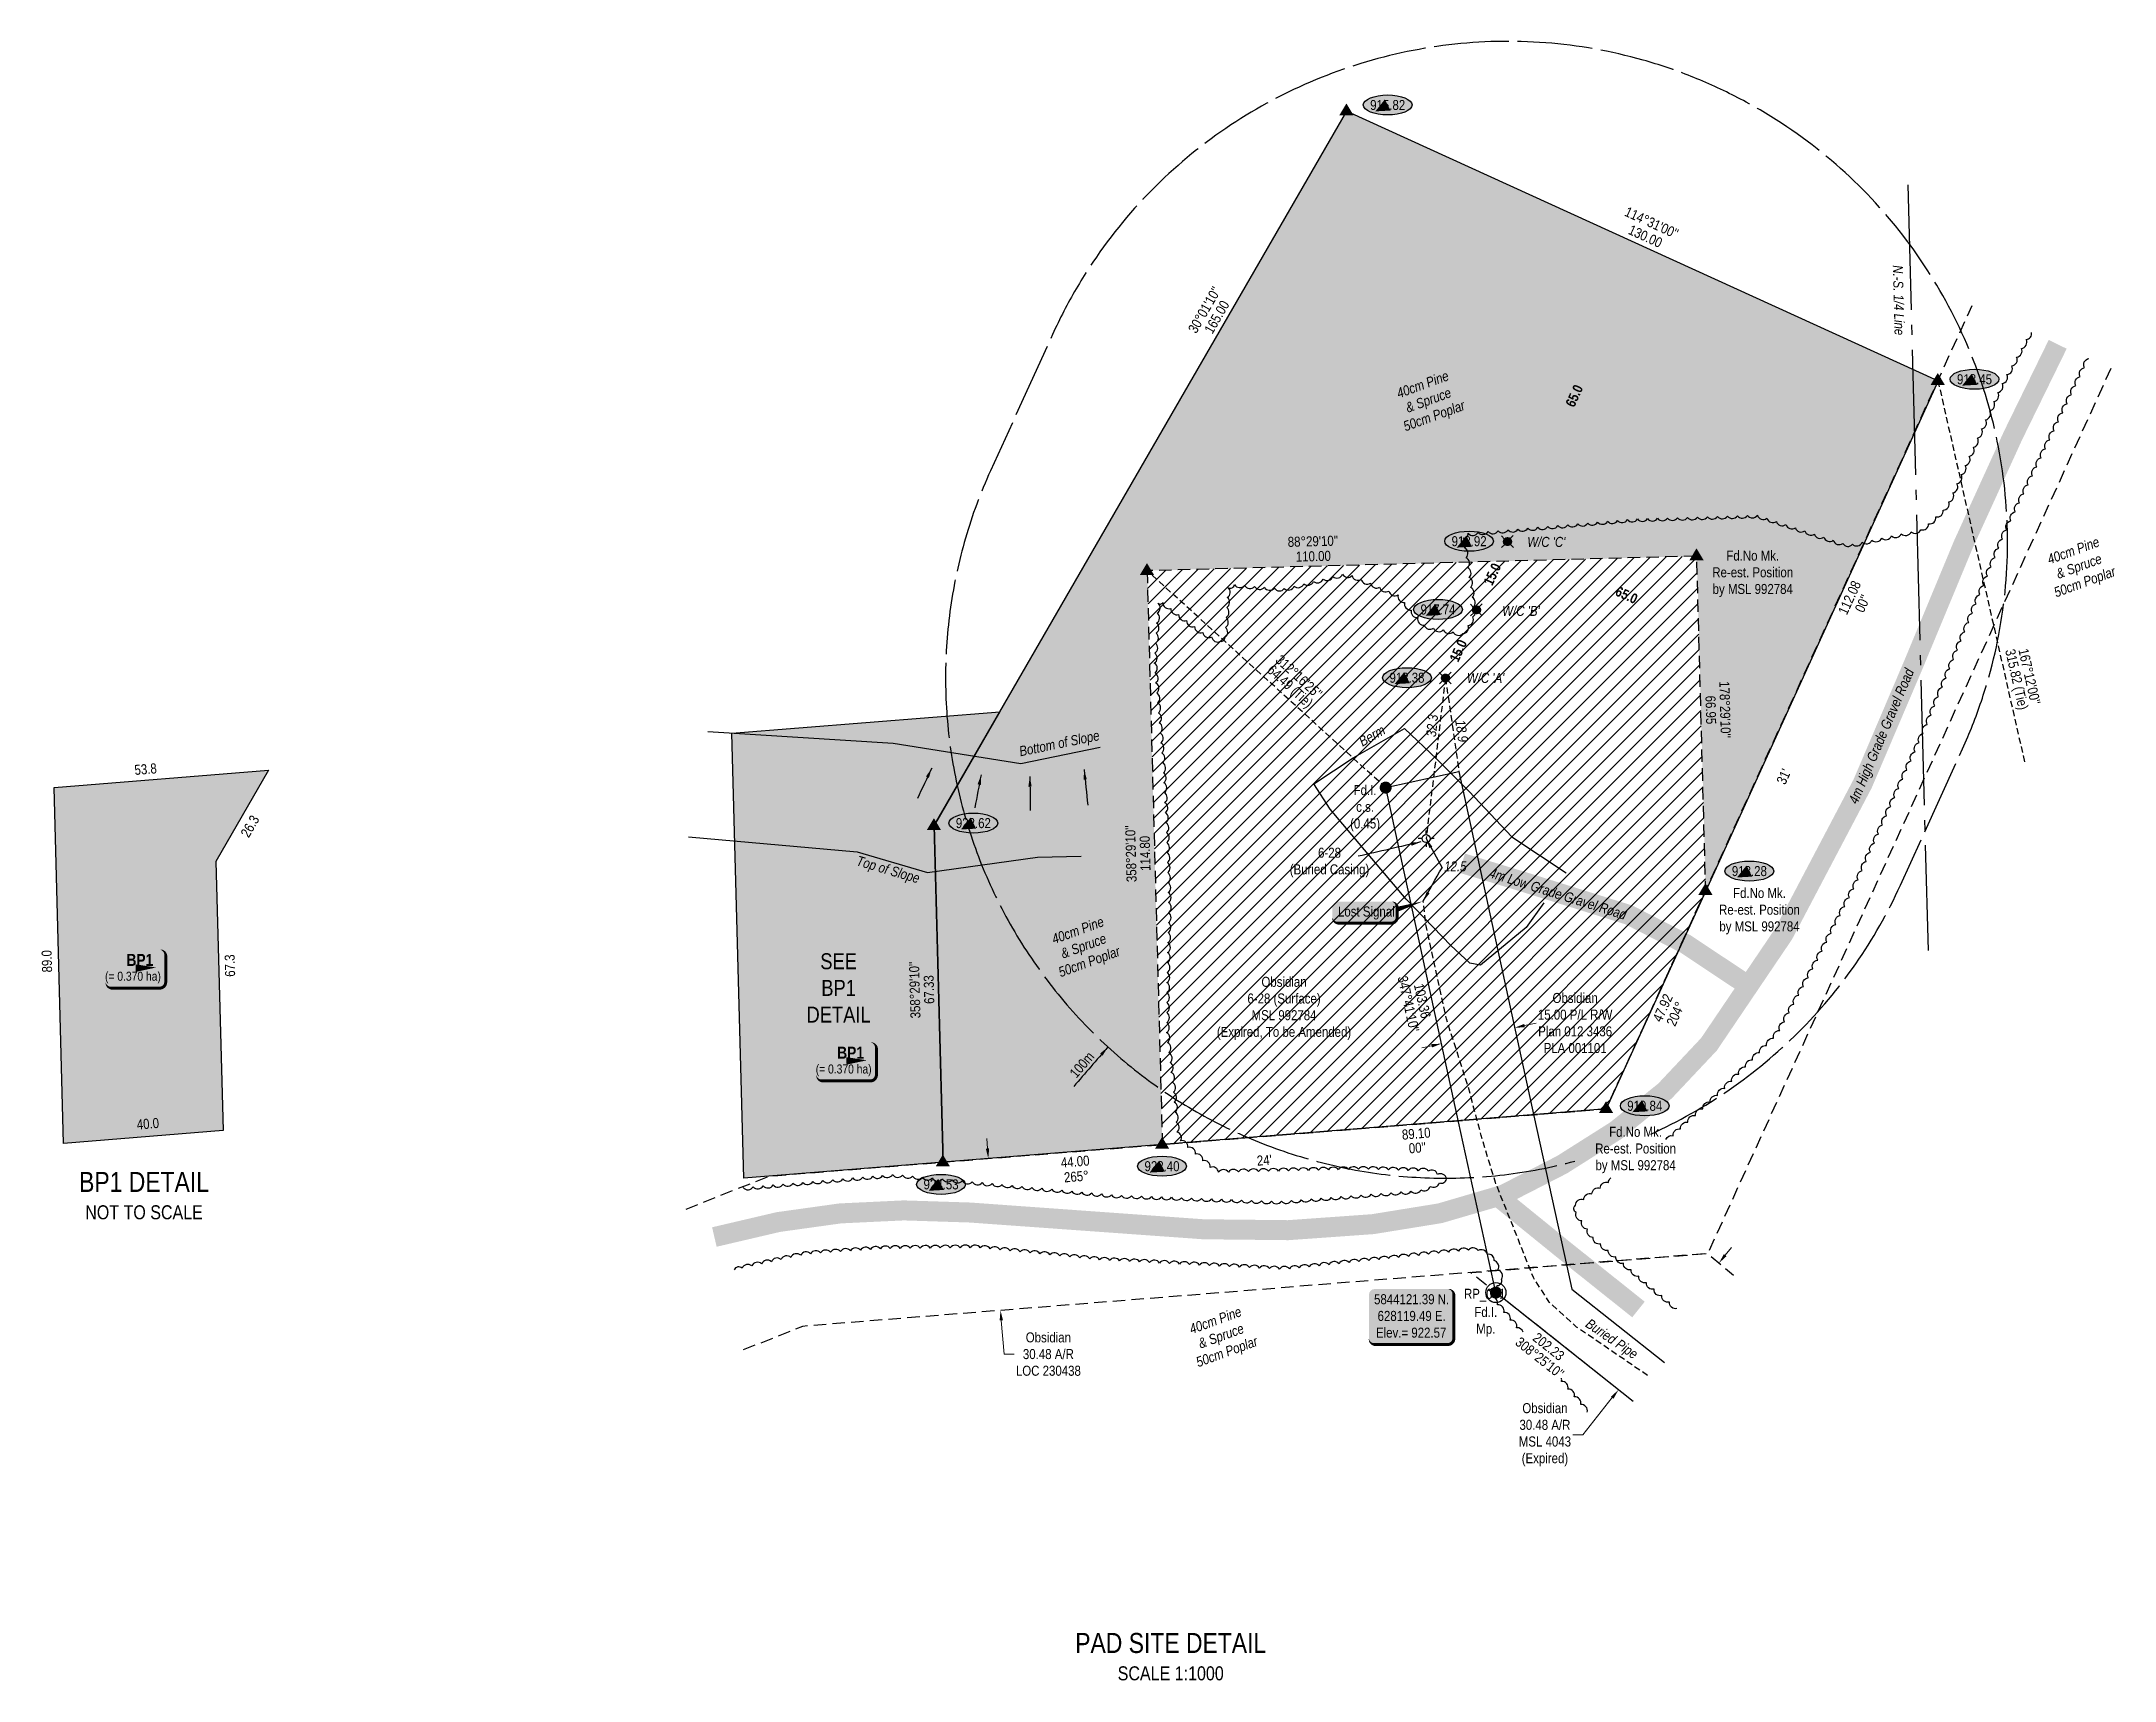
# Model space of a CAD drawing. Extents: x 623502 to 631399, y 5843458 to 5848913.
# Drawn here: x 624782 to 626855, y 5843458 to 5845096 of the extents above; entities that cross this region are included whole.
import ezdxf
from ezdxf.enums import TextEntityAlignment as Align

# ---------------------------------------------------------------- set-up
doc = ezdxf.new("R2010")
doc.units = 0
doc.header["$LTSCALE"] = 5
doc.header["$PDSIZE"] = 0.5
for name, pattern in [('0', [1, 1, 0]), ('foc-ACCESSROAD', [3.75, 2.5, -1.25]), ('foc-BUFFER', [16.75, 15, -1.75]), ('foc-QUARTERLINE', [33, 25, -3, 2, -3]), ('foc-TIELINE', [1.875, 1.25, -0.625]), ('UG_PIPE', [1.875, 1.25, -0.625])]:
    doc.linetypes.add(name, pattern=pattern)
doc.layers.get('Defpoints').update_dxf_attribs({"color": 9})
for name, color, linetype in [('35', 37, 'Continuous'), ('AS-PIPE-UG', 44, 'UG_PIPE'), ('AS-PIPE-UG-T', 44, 'Continuous'), ('AS-ROADS', 254, 'Continuous'), ('AUX-BUFFER', 7, 'foc-BUFFER'), ('C-AR', 13, 'foc-ACCESSROAD'), ('C-RW', 13, 'Continuous'), ('C-WS', 13, 'foc-ACCESSROAD'), ('C-WS-S', 8, 'Continuous'), ('CG-NOTES', 7, 'Continuous'), ('DETAIL-T', 7, 'Continuous'), ('F-WS-S', 8, 'Continuous'), ('L-BD', 7, 'Continuous'), ('L-BD1', 253, 'Continuous'), ('L-MON', 1, 'Continuous'), ('L-MON-T', 1, 'Continuous'), ('L-QSEC', 8, 'foc-QUARTERLINE'), ('L-TIE', 7, 'foc-TIELINE'), ('P-ELEVATION', 7, 'Continuous'), ('P-PROPOSED', 10, 'Continuous'), ('P-PROPOSED-H', 21, 'Continuous'), ('P-TEMP-BLOCKS', 250, 'Continuous'), ('P-TEMP-H', 41, 'Continuous'), ('P-TEMP_BORROW PIT', 46, 'Continuous'), ('P-TXT', 4, 'Continuous'), ('T-BUSH', 110, '0'), ('T-BUSH-T', 110, 'Continuous'), ('T-SLOPE', 48, 'Continuous'), ('T-TIE', 201, 'foc-TIELINE')]:
    doc.layers.add(name, color=color, linetype=linetype)
for name, color, linetype, lineweight in [('C-AR-T', 13, 'Continuous', 9), ('C-RW-T', 13, 'Continuous', 9), ('C-WS-T', 13, 'Continuous', 9), ('T-TEXT', 48, 'Continuous', 18), ('T-TIE-T', 201, 'Continuous', 18)]:
    doc.layers.add(name, color=color, linetype=linetype, lineweight=lineweight)
doc.layers.add('P-PROPOSED-EXISTING-H', color=7, linetype='Continuous', true_color=0xffeebd)
doc.styles.add('80', font='ARIALN.TTF', dxfattribs={"height": 10})
doc.styles.add('80CG', font='ARIALN.TTF', dxfattribs={"height": 10})
doc.styles.add('80L', font='ARIALN.TTF', dxfattribs={"height": 10})
doc.styles.add('80LS', font='ARIALNI.TTF', dxfattribs={"height": 10})
doc.styles.add('BOLD', font='ARIALNB.TTF')
doc.dimstyles.new('CG2011', dxfattribs={"dimscale": 5, "dimtxt": 9, "dimasz": 2, "dimexe": 0.2, "dimexo": 0.0625, "dimgap": 0.5, "dimtad": 0, "dimtih": 1, "dimtoh": 1, "dimzin": 0, "dimdsep": 46, "dimtxsty": '80CG', "dimcen": 0.1, "dimse1": 1, "dimse2": 1, "dimclrd": 256, "dimclrt": 256, "dimaunit": 1, "dimadec": 4, "dimazin": 0, "dimtfac": 0.06, "dimtofl": 0, "dimtmove": 0, "dimatfit": 1, "dimfxl": 0.2, "dimtolj": 1, "dimtzin": 0, "dimlwd": -1, "dimarcsym": 0})
doc.dimstyles.new('Compass 5 000', dxfattribs={"dimscale": 5, "dimtxt": 9, "dimasz": 2, "dimexe": 0.2, "dimexo": 0.0625, "dimgap": 0.5, "dimtad": 0, "dimtih": 1, "dimtoh": 1, "dimzin": 0, "dimdsep": 46, "dimtxsty": '80CG', "dimcen": 0.1, "dimse1": 1, "dimse2": 1, "dimclrd": 256, "dimclrt": 256, "dimaunit": 1, "dimadec": 4, "dimazin": 0, "dimtfac": 0.06, "dimtofl": 0, "dimtmove": 0, "dimatfit": 1, "dimfxl": 0.2, "dimtolj": 1, "dimtzin": 0, "dimlwd": -1, "dimarcsym": 0})

msp = doc.modelspace()

# ---------------------------------------------------------------- texts
at = {"layer": '35', "color": 3, "style": '80'}
msp.add_attdef('RP_001', (626204.648, 5843839.618), 'RP', height=9.9966, dxfattribs=at)
at = {"layer": 'AS-PIPE-UG-T', "insert": (626351.734, 5843798.428), "char_height": 9.99657, "width": 59.01563, "attachment_point": 5, "rotation": 325.683077, "style": '80CG'}
msp.add_mtext('\\A1;{\\fArial Narrow|b0|i1|c0|p34;Buried Pipe}', dxfattribs=at)
at = {"layer": 'AUX-BUFFER', "insert": (625809.483, 5844066.013), "char_height": 9.9966, "attachment_point": 1, "rotation": 49.108922, "style": '80L'}
msp.add_mtext_dynamic_manual_height_columns('100m', width=34.22292, gutter_width=224.924, heights=[0], dxfattribs=at)
at = {"layer": 'C-WS-T', "insert": (626024.723, 5844129.905), "char_height": 9.99657, "width": 133.71715, "attachment_point": 5, "style": '80CG'}
msp.add_mtext('\\A1;Obsidian\\P6-28 (Surface)\\PMSL 992784\\P(Expired, To be Amended)', dxfattribs=at)
at = {"layer": 'DETAIL-T', "color": 3, "attachment_point": 5, "style": '80CG'}
for s, insert, char_height, width in [('SEE\\PBP1\\PDETAIL', (625579.359, 5844150.319), 15.9946, 63.61451), ('BP1 DETAIL\\P{\\H0.7x;NOT TO SCALE}', (624884.878, 5843942.635), 19.9932, 209.0946), ('PAD SITE DETAIL\\P{\\H0.7x;SCALE 1:1000}', (625911.414, 5843481.835), 19.9932, 217.03438)]:
    msp.add_mtext(s, dxfattribs=dict(at, insert=insert, char_height=char_height, width=width))
at = {"layer": 'F-WS-S', "insert": (626070.206, 5844275.639), "char_height": 9.99657, "width": 78.95422, "attachment_point": 5, "style": '80CG'}
msp.add_mtext('\\A1;6-28\\P(Buried Casing)', dxfattribs=at)
at = {"layer": 'L-BD', "linetype": 'Continuous', "style": '80L'}
for s, rotation, p in [("30°01'10''", 59.9996, (625945.154, 5844828.034)), ('165.00', 59.9996, (625957.491, 5844820.912)), ("88°29'10''", 1.5345, (626053.616, 5844596.768)), ('110.00', 1.5345, (626054.017, 5844581.778)), ("358°29'10''", 91.5136, (625871.582, 5844284.428)), ('114.80', 91.5136, (625885.823, 5844284.804)), ("347°41'10''", 282.3134, (626149.162, 5844134.315)), ('103.36', 282.3134, (626163.08, 5844137.353))]:
    msp.add_text(s, height=9.9966, rotation=rotation, dxfattribs=at).set_placement(p, align=Align.MIDDLE)
at = {"layer": 'L-BD', "style": '80L'}
for s, rotation, p in [('315.82 (Tie)', 282.8055, (626756.215, 5844458.388)), ("167°12'00''", 282.8055, (626770.106, 5844461.545)), ('64.49 (Tie)', 317.7264, (626030.095, 5844450.891)), ("312°16'25''", 317.7264, (626039.677, 5844461.431)), ("178°29'10''", 271.5136, (626465.731, 5844428.538)), ('66.95', 271.5136, (626451.491, 5844428.161)), ('202.23', 321.5802, (626289.3, 5843791.846)), ("308°25'10''", 321.5802, (626280.447, 5843780.685))]:
    msp.add_text(s, height=9.9966, rotation=rotation, dxfattribs=at).set_placement(p, align=Align.MIDDLE)
at = {"layer": 'L-BD', "color": 3, "char_height": 9.99657, "width": 21.83194, "attachment_point": 5, "style": '80CG'}
for s, insert, rotation in [('\\A1;{\\fArial Narrow|b1|i0|c0|p34;65.0}', (626314.96, 5844742.074), 65.52062), ('\\A1;{\\fArial Narrow|b1|i0|c0|p34;15.0}', (626233.017, 5844563.759), 65.52062), ('\\A1;{\\fArial Narrow|b1|i0|c0|p34;65.0}', (626367.179, 5844542.933), 335.504241), ('\\A1;{\\fArial Narrow|b1|i0|c0|p34;15.0}', (626199.001, 5844487.379), 65.52062)]:
    msp.add_mtext(s, dxfattribs=dict(at, insert=insert, rotation=rotation))
at = {"layer": 'L-BD1', "linetype": 'Continuous', "style": '80L'}
for s, rotation, p in [("114°31'00''", 335.4965, (626392.284, 5844915.231)), ('130.00', 335.4965, (626386.065, 5844901.586)), ('112.08', 65.5021, (626590.151, 5844540.404)), ("00''", 65.5021, (626603.114, 5844534.497)), ("31'", 65.5021, (626524.331, 5844361.589)), ("358°29'10''", 91.5207, (625655.459, 5844148.259)), ('67.33', 91.5207, (625669.699, 5844148.638)), ('47.92', 65.5021, (626403.311, 5844130.377)), ('204°', 65.5021, (626416.274, 5844124.47)), ('89.10', 4.6, (626156.891, 5844004.741)), ("00''", 4.6, (626158.034, 5843990.542)), ('44.00', 4.6, (625815.868, 5843976.801)), ('265°', 4.6, (625817.071, 5843961.854)), ("24'", 4.6, (626005.024, 5843978.21))]:
    msp.add_text(s, height=9.9966, rotation=rotation, dxfattribs=at).set_placement(p, align=Align.MIDDLE)
at = {"layer": 'L-MON-T', "attachment_point": 5, "style": '80CG'}
for s, insert, char_height, width in [('\\A1;Fd.No Mk.\\PRe-est. Position\\Pby MSL 992784', (626493.369, 5844564.213), 9.99657, 80.1339), ('\\A1;Fd.I.\\Pc.s.\\P(0.45)', (626105.746, 5844329.863), 9.9966, 29.31914), ('\\A1;Fd.No Mk.\\PRe-est. Position\\Pby MSL 992784', (626500.123, 5844226.986), 9.99657, 80.1339), ('\\A1;Fd.No Mk.\\PRe-est. Position\\Pby MSL 992784', (626376.245, 5843988.311), 9.99657, 80.1339), ('\\A1;Fd.I.\\PMp.', (626226.43, 5843816.522), 9.9966, 22.0365)]:
    msp.add_mtext(s, dxfattribs=dict(at, insert=insert, char_height=char_height, width=width))
at = {"layer": 'L-QSEC', "insert": (626639.269, 5844837.647), "char_height": 9.99657, "width": 69.83729, "attachment_point": 5, "rotation": 271.511656, "style": '80CG'}
msp.add_mtext('\\A1;{\\fArial Narrow|b0|i1|c0|p34;N.-S. 1/4 Line}', dxfattribs=at)
at = {"layer": 'P-TEMP_BORROW PIT', "style": '80L'}
for s, rotation, p in [('53.8', 4.599967, (624886.443, 5844369.023)), ('26.3', 59.980195, (624990.764, 5844311.872)), ('89.0', 91.520747, (624787.675, 5844176.942)), ('67.3', 91.520747, (624970.674, 5844172.573)), ('40.0', 4.599967, (624888.691, 5844014.595))]:
    msp.add_text(s, height=9.9966, rotation=rotation, dxfattribs=at).set_placement(p, align=Align.MIDDLE)
at = {"layer": 'P-TXT', "char_height": 9.99657, "attachment_point": 5, "style": '80CG'}
for s, insert, width in [("\\A1;{\\fArial Narrow|b0|i1|c0|p34;W/C 'C'}", (626287.019, 5844596.023), 38.96112), ("\\A1;{\\fArial Narrow|b0|i1|c0|p34;W/C 'B'}", (626261.677, 5844527.093), 38.33378), ("\\A1;{\\fArial Narrow|b0|i1|c0|p34;W/C 'A'}", (626226.313, 5844460.079), 38.33378)]:
    msp.add_mtext(s, dxfattribs=dict(at, insert=insert, width=width))
at = {"layer": 'T-BUSH-T', "char_height": 9.9966, "width": 65.38474, "attachment_point": 2, "rotation": 20, "style": '80LS'}
for insert in [(626161.617, 5844758.226), (626812.191, 5844592.258), (625816.803, 5844212.673), (625954.377, 5843822.881)]:
    msp.add_mtext('40cm Pine\\P& Spruce\\P50cm Poplar', dxfattribs=dict(at, insert=insert))
at = {"layer": 'T-TEXT', "char_height": 9.99657, "attachment_point": 5, "style": '80CG'}
for s, insert, width, rotation in [('\\A1;{\\fArial Narrow|b0|i1|c0|p34;4m High Grade Gravel Road}', (626623.224, 5844401.421), 145.78668, 66.883327), ('\\A1;{\\fArial Narrow|b0|i1|c0|p34;Bottom of Slope}', (625800.319, 5844393.363), 81.30675, 11.617194), ('\\A1;{\\fArial Narrow|b0|i1|c0|p34;Berm}', (626112.695, 5844402.41), 27.26663, 29.540893), ('\\A1;{\\fArial Narrow|b0|i1|c0|p34;Top of Slope}', (625628.507, 5844267.241), 81.30675, 343.603174), ('\\A1;{\\fArial Narrow|b0|i1|c0|p34;4m Low Grade Gravel Road}', (626298.602, 5844244.384), 145.78668, 342.601128)]:
    msp.add_mtext(s, dxfattribs=dict(at, insert=insert, width=width, rotation=rotation))
at = {"layer": 'T-TIE-T', "char_height": 9.99657, "width": 22.33654, "attachment_point": 5, "style": '80CG'}
for s, insert, rotation in [('\\A1;{\\fArial Narrow|b0|i1|c0|p34;32.3}', (626172.775, 5844412.461), 84.315733), ('\\A1;{\\fArial Narrow|b0|i1|c0|p34;18.9}', (626202.312, 5844407.185), 278.235838)]:
    msp.add_mtext(s, dxfattribs=dict(at, insert=insert, rotation=rotation))
at = {"layer": 'T-TIE-T', "insert": (626195.997, 5844271.773), "char_height": 9.99657, "width": 22.33654, "attachment_point": 5, "style": '80CG'}
msp.add_mtext('\\A1;{\\fArial Narrow|b0|i1|c0|p34;12.5}', dxfattribs=at)

# ---------------------------------------------------------------- blocks, each defined once
blk = doc.blocks.new('*U501')
h = blk.add_hatch(color=254)
edge = h.paths.add_edge_path()
edge.add_line((-36.5, -28.5), (36.5, -28.5))
edge.add_arc((36.5, -22.5), 6, 270, 360)
edge.add_line((42.5, -22.5), (42.5, 21))
edge.add_arc((36.5, 21), 6, 0, 90)
edge.add_line((36.5, 27), (-36.5, 27))
edge.add_arc((-36.5, 21), 6, 90, 180)
edge.add_line((-42.5, 21), (-42.5, -22.5))
edge.add_arc((-36.5, -22.5), 6, 180, 270)
at = {"color": 1, "flags": 128}
blk.add_lwpolyline([(-36.5, -28.5, 3, 3, 0), (36.5, -28.5, 3, 3, 0.414214), (42.5, -22.5, 3, 3, 0), (42.5, 21, 3, 0, 0.414214), (36.5, 27, 0, 0, 0), (-36.5, 27, 0, 0, 0.414214), (-42.5, 21, 0, 0, 0), (-42.5, -22.5, 0, 3, 0.414214)], format="xyseb", close=True, dxfattribs=at)
blk.add_lwpolyline([(33.1, 4.5, 0, 10, 0), (0, 0, 5, 5, 0)], format="xyseb", dxfattribs=at)
at = {"color": 1, "style": '80'}
blk.add_attdef('ENTER_TEXT_001', (-36.3, -5), '', height=10, dxfattribs=at)
blk = doc.blocks.new('*U498')
h = blk.add_hatch(color=50)
edge = h.paths.add_edge_path()
edge.add_line((-26.5, -11.5), (26.5, -11.5))
edge.add_arc((26.5, -5.5), 6, 270, 360)
edge.add_line((32.5, -5.5), (32.5, 4))
edge.add_arc((26.5, 4), 6, 0, 90)
edge.add_line((26.5, 10), (-26.5, 10))
edge.add_arc((-26.5, 4), 6, 90, 180)
edge.add_line((-32.5, 4), (-32.5, -5.5))
edge.add_arc((-26.5, -5.5), 6, 180, 270)
at = {"color": 240, "flags": 128}
blk.add_lwpolyline([(-26.5, -11.5, 3, 3, 0), (26.5, -11.5, 3, 3, 0.414214), (32.5, -5.5, 3, 3, 0), (32.5, 4, 3, 0, 0.414214), (26.5, 10, 0, 0, 0), (-26.5, 10, 0, 0, 0.414214), (-32.5, 4, 0, 0, 0), (-32.5, -5.5, 0, 3, 0.414214)], format="xyseb", close=True, dxfattribs=at)
at = {"color": 240, "style": '80'}
blk.add_attdef('ENTER_TEXT_001', (-26.8, -4.9), '', height=10, dxfattribs=at)
blk = doc.blocks.new('*D512')
at = {"layer": 'C-AR-T', "transparency": 16777216}
for p, q in [((625728.2, 5843989.8), (625727.4, 5843999.8)), ((625742, 5843818), (625744.8, 5843784.3)), ((625744.8, 5843784.3), (625754.8, 5843784.3))]:
    blk.add_line(p, q, dxfattribs=at)
at = {"layer": 'C-AR-T', "linetype": 'Continuous', "transparency": 16777216}
for points in [[(625729.9, 5843989.9), (625726.6, 5843989.7), (625729, 5843979.8)], [(625743.7, 5843818.2), (625740.4, 5843817.9), (625741.2, 5843828)]]:
    blk.add_solid(points, dxfattribs=at)
at = {"layer": 'Defpoints', "color": 0, "linetype": 'Continuous', "transparency": 16777216}
for p in [(625732.6, 5843980.1), (625741.2, 5843828), (625744.8, 5843828.3)]:
    blk.add_point(p, dxfattribs=at)
at = {"layer": 'C-AR-T', "linetype": 'Continuous', "transparency": 16777216, "insert": (625789.1, 5843784.3), "char_height": 10, "attachment_point": 5, "style": '80CG'}
blk.add_mtext('\\A1;Obsidian\\P30.48 A/R\\PLOC 230438', dxfattribs=at)
blk = doc.blocks.new('*D513')
at = {"layer": 'C-AR-T', "transparency": 16777216}
for p, q in [((626465.8, 5843883.2), (626472, 5843891)), ((626352.9, 5843740.8), (626323.5, 5843703.8)), ((626323.5, 5843703.8), (626313.5, 5843703.8))]:
    blk.add_line(p, q, dxfattribs=at)
at = {"layer": 'C-AR-T', "linetype": 'Continuous', "transparency": 16777216}
for points in [[(626464.5, 5843884.2), (626467.1, 5843882.1), (626459.6, 5843875.3)], [(626351.6, 5843741.8), (626354.2, 5843739.7), (626359.1, 5843748.6)]]:
    blk.add_solid(points, dxfattribs=at)
at = {"layer": 'Defpoints', "color": 0, "linetype": 'Continuous', "transparency": 16777216}
for p in [(626461.3, 5843873.9), (626359.1, 5843748.6), (626360.8, 5843747.2)]:
    blk.add_point(p, dxfattribs=at)
at = {"layer": 'C-AR-T', "linetype": 'Continuous', "transparency": 16777216, "insert": (626285.6, 5843703.8), "char_height": 10, "attachment_point": 5, "style": '80CG'}
blk.add_mtext('\\A1;Obsidian\\P30.48 A/R\\PMSL 4043\\P(Expired)', dxfattribs=at)
blk = doc.blocks.new('*D514')
at = {"layer": 'C-RW-T', "transparency": 16777216}
for p, q in [((626265.1, 5844112.6), (626276.7, 5844115.2)), ((626172.3, 5844092.4), (626162.5, 5844090.3))]:
    blk.add_line(p, q, dxfattribs=at)
at = {"layer": 'C-RW-T', "linetype": 'Continuous', "transparency": 16777216}
for points in [[(626264.8, 5844114.3), (626265.5, 5844111), (626255.3, 5844110.5)], [(626172, 5844094.1), (626172.7, 5844090.8), (626182.1, 5844094.6)]]:
    blk.add_solid(points, dxfattribs=at)
at = {"layer": 'Defpoints', "color": 0, "linetype": 'Continuous', "transparency": 16777216}
for p in [(626182.1, 5844094.6), (626257.1, 5844102.6), (626183.8, 5844086.6)]:
    blk.add_point(p, dxfattribs=at)
at = {"layer": 'C-RW-T', "linetype": 'Continuous', "transparency": 16777216, "insert": (626315.8, 5844115.2), "char_height": 10, "attachment_point": 5, "style": '80CG'}
blk.add_mtext('\\A1;Obsidian\\P15.00 P/L R/W\\PPlan 012 3436\\PPLA 001101', dxfattribs=at)
blk = doc.blocks.new('GABD')
for p, q in [((-0.81, 0), (-1.62, 0)), ((0, 0.81), (0, 1.62)), ((1.62, 0), (0.81, 0)), ((0, -0.81), (0, -1.62))]:
    blk.add_line(p, q)
blk.add_circle((0, 0), 0.8)
blk = doc.blocks.new('we')
at = {"layer": 'P-ELEVATION'}
h = blk.add_hatch(color=111, dxfattribs=at)
h.dxf.hatch_style = 1
edge = h.paths.add_edge_path()
edge.add_ellipse((0, 0), major_axis=(-24.4, 0), ratio=0.410256, start_angle=0, end_angle=360)
at = {"layer": 'P-ELEVATION', "color": 7, "flags": 128}
blk.add_lwpolyline([(0, 0, 12.5, 0, 0), (-12.4, -6.4, 0, 0, 0)], format="xyseb", dxfattribs=at)
at = {"layer": 'P-ELEVATION', "color": 7}
blk.add_ellipse((0, 0), major_axis=(-24.4, 0), ratio=0.410256, dxfattribs=at)
at = {"layer": 'P-ELEVATION', "style": '80'}
blk.add_attdef('ELEVATION', text='', height=10, dxfattribs=at).set_placement((0, 0), align=Align.MIDDLE_CENTER)
blk = doc.blocks.new('TRIA')
blk.add_hatch(color=255).paths.add_polyline_path([(-0.04, 1.52), (-1.47, -0.87), (1.39, -0.87)])
blk = doc.blocks.new('TRIAA')
blk.add_blockref('TRIA', (0, 0))
blk = doc.blocks.new('TRIB')
at = {"color": 1}
blk.add_lwpolyline([(-1.12, -0.67), (-0.04, 1.13), (1.04, -0.67)], close=True, dxfattribs=at)
blk = doc.blocks.new('TRIBB')
blk.add_blockref('TRIB', (0, 0))
blk = doc.blocks.new('TRICC')
for name in ['TRIAA', 'TRIBB']:
    blk.add_blockref(name, (0, 0))
blk = doc.blocks.new('plspike')
blk.add_blockref('TRICC', (0, 0))
blk = doc.blocks.new('fdia')
at = {"color": 255, "const_width": 1}
blk.add_lwpolyline([(-0.5, 0, 1), (0.5, 0, 1)], format="xyb", close=True, dxfattribs=at)
blk = doc.blocks.new('Fdiaa')
blk.add_blockref('fdia', (0, 0))
blk = doc.blocks.new('fdib')
at = {"color": 1, "const_width": 1.6}
blk.add_lwpolyline([(-0.4, 0, 1), (0.4, 0, 1)], format="xyb", close=True, dxfattribs=at)
at = {"color": 1}
blk.add_circle((0, 0), 0.8, dxfattribs=at)
blk = doc.blocks.new('Fdibb')
blk.add_blockref('fdib', (0, 0))
blk = doc.blocks.new('fdicc')
for name in ['Fdibb', 'Fdiaa']:
    blk.add_blockref(name, (0, 0))
blk = doc.blocks.new('FDI')
blk.add_blockref('fdicc', (0, 0))
blk = doc.blocks.new('WC')
at = {"layer": 'L-MON'}
h = blk.add_hatch(color=255, dxfattribs=at)
h.dxf.hatch_style = 1
edge = h.paths.add_edge_path()
edge.add_arc((0, 0), 0.9, 0, 360)
at = {"layer": 'L-MON', "color": 240, "flags": 128}
for points in [[(-0.62, 0.5), (-1.23, 1.12)], [(0.52, 0.61), (1.13, 1.21)], [(-1.18, -1.18), (-0.56, -0.57)], [(1.16, -1.18), (0.56, -0.57)]]:
    blk.add_lwpolyline(points, dxfattribs=at)
at = {"layer": 'L-MON', "color": 240}
for radius in [0.8, 0.373]:
    blk.add_circle((0, 0), radius, dxfattribs=at)
blk = doc.blocks.new('STRIA')
blk.add_hatch(color=255).paths.add_polyline_path([(-0.04, 1.52), (-1.47, -0.87), (1.39, -0.87)])
blk = doc.blocks.new('STRIAA')
blk.add_blockref('STRIA', (0, 0))
blk = doc.blocks.new('STRIB')
at = {"color": 1}
blk.add_solid([(-1.12, -0.67), (-0.04, 1.13), (1.04, -0.67)], dxfattribs=at)
blk = doc.blocks.new('STRIBB')
blk.add_blockref('STRIB', (0, 0))
blk = doc.blocks.new('STRICC')
for name in ['STRIAA', 'STRIBB']:
    blk.add_blockref(name, (0, 0))
blk = doc.blocks.new('fdspike')
blk.add_blockref('STRICC', (0, 0))
blk = doc.blocks.new('*U518')
at = {"true_color": 0xff8aff}
h = blk.add_hatch(color=211, dxfattribs=at)
edge = h.paths.add_edge_path()
edge.add_line((-24, -20), (24, -20))
edge.add_arc((24, -14), 6, 270, 360)
edge.add_line((30, -14), (30, 12.5))
edge.add_arc((24, 12.5), 6, 0, 90)
edge.add_line((24, 18.5), (-24, 18.5))
edge.add_arc((-24, 12.5), 6, 90, 180)
edge.add_line((-30, 12.5), (-30, -14))
edge.add_arc((-24, -14), 6, 180, 270)
at = {"color": 250, "flags": 128}
blk.add_lwpolyline([(-24, -20, 3, 3, 0), (24, -20, 3, 3, 0.414214), (30, -14, 3, 3, 0), (30, 12.5, 3, 0, 0.414214), (24, 18.5, 0, 0, 0), (-24, 18.5, 0, 0, 0.414214), (-30, 12.5, 0, 0, 0), (-30, -14, 0, 3, 0.414214)], format="xyseb", close=True, dxfattribs=at)
at = {"flags": 128}
blk.add_lwpolyline([(20.5, 0.6, 0, 7.5, 0), (0, 0, 0, 0, 0)], format="xyseb", dxfattribs=at)
at = {"color": 250}
for tag, p, height, style in [('TEMP_AREA_W1_001', (-9.2, 2.2), 12, 'BOLD'), ('ENTER_TEXT_001', (-30.7, -12.6), 9, '80')]:
    blk.add_attdef(tag, p, '', height=height, dxfattribs=dict(at, style=style))

# ---------------------------------------------------------------- dimensions: what is measured, and where the dimension line sits
at = {"layer": 'C-AR-T', "linetype": 'Continuous'}
for base, p1, p2, angle, text, picture, middle in [((625741.248, 5843827.985), (625732.574, 5843980.128), (625744.792, 5843828.27), 274.599967, 'Obsidian\\P30.48 A/R\\PLOC 230438', '*D512', (625789.08, 5843784.262)), ((626359.082, 5843748.618), (626461.316, 5843873.945), (626360.819, 5843747.24), 231.579846, 'Obsidian\\P30.48 A/R\\PMSL 4043\\P(Expired)', '*D513', (626285.61, 5843703.79))]:
    dim = msp.add_linear_dim(base=base, p1=p1, p2=p2, angle=angle, text=text, dimstyle='Compass 5 000', dxfattribs=at)
    dim.commit()
    dim.dimension.update_dxf_attribs({"geometry": picture, "text_midpoint": middle, "dimtype": 161})
at = {"layer": 'C-RW-T', "linetype": 'Continuous'}
dim = msp.add_linear_dim(base=(626182.077, 5844094.567), p1=(626257.073, 5844102.585), p2=(626183.802, 5844086.639), angle=192.27764, text='Obsidian\\P15.00 P/L R/W\\PPlan 012 3436\\PPLA 001101', dimstyle='Compass 5 000', dxfattribs=at)
dim.commit()
dim.dimension.update_dxf_attribs({"geometry": '*D514', "text_midpoint": (626315.772, 5844115.157), "dimtype": 161})

# ---------------------------------------------------------------- hatches: boundary and pattern name
at = {"layer": 'P-PROPOSED-EXISTING-H'}
h = msp.add_hatch(dxfattribs=at)
h.set_pattern_fill('ANSI31', color=256, scale=3.49779, style=0)
h.set_pattern_definition([(45, (213.402, 1985.571), (-7.85276336, 7.85276336), [])])
h.paths.add_polyline_path([(625887.856, 5844567.364), (625903.013, 5843993.759), (626346.926, 5844029.445), (626446.317, 5844247.368), (626437.478, 5844581.887)])
at = {"layer": 'P-PROPOSED-H'}
h = msp.add_hatch(color=256, dxfattribs=at)
h.dxf.hatch_style = 1
h.paths.add_polyline_path([(626087.568, 5845026.655), (625674.961, 5844312.57), (625683.851, 5843976.141), (625903.013, 5843993.759), (625887.856, 5844567.364), (626437.478, 5844581.887), (626446.317, 5844247.368), (626678.762, 5844757.021)])
at = {"layer": 'P-TEMP-H'}
h = msp.add_hatch(color=256, dxfattribs=at)
h.dxf.hatch_style = 1
h.paths.add_polyline_path([(625674.852, 5844312.382), (625683.777, 5843976.202), (625484.489, 5843960.168), (625472.685, 5844404.783), (625740.702, 5844426.347)])
h = msp.add_hatch(color=256, dxfattribs=at)
h.dxf.hatch_style = 1
h.paths.add_polyline_path([(624956.749, 5844276.7), (624963.889, 5844007.756), (624804.459, 5843994.928), (624795.016, 5844350.62), (625009.429, 5844367.871)])

# ---------------------------------------------------------------- linework, layer by layer
at = {"color": 240, "flags": 128}
msp.add_lwpolyline([(626163.892, 5844236.962, 0, 4.998, 0), (626137.607, 5844228.811, 0, 0, 0)], format="xyseb", dxfattribs=at)
at = {"layer": '35', "color": 3}
msp.add_circle((626236.542, 5843845.812), 9.997, dxfattribs=at)
at = {"layer": 'AS-PIPE-UG', "flags": 128}
msp.add_lwpolyline([(626388.217, 5843762.912), (626317.237, 5843811.362), (626289.857, 5843836.202), (626274.122, 5843860.837), (626236.052, 5843955.997), (626221.867, 5844002.782), (626209.187, 5844050.632), (626187.082, 5844119.392), (626166.397, 5844213.967), (626163.892, 5844236.962)], dxfattribs=at)
at = {"layer": 'AS-ROADS', "const_width": 19.993, "flags": 128}
for points in [[(626798.289, 5844793.575), (626753.622, 5844702.352), (626703.877, 5844593.322), (626653.922, 5844473.147), (626603.262, 5844354.472), (626524.097, 5844204.062), (626449.592, 5844093.952), (626405.722, 5844047.387), (626356.577, 5844007.737), (626302.602, 5843973.602), (626244.117, 5843943.647), (626180.752, 5843925.092), (626113.487, 5843914.197), (626028.812, 5843908.177), (625944.202, 5843909.077), (625710.767, 5843925.822), (625644.527, 5843927.952), (625580.992, 5843924.947), (625519.132, 5843916.317), (625455.122, 5843901.347)], [(626202.737, 5844275.057), (626265.912, 5844255.752), (626369.547, 5844223.277), (626426.027, 5844194.372), (626489.158, 5844152.426)], [(626237.717, 5843942.567), (626303.897, 5843888.907), (626379.122, 5843828.912)]]:
    msp.add_lwpolyline(points, dxfattribs=at)
at = {"layer": 'AUX-BUFFER', "color": 251, "linetype": 'foc-BUFFER', "flags": 128}
msp.add_lwpolyline([(626391.362, 5844004.262, 0.1820604), (626640.993, 5844252.884), (626703.113, 5844389.324, 1), (625793.312, 5844803.549), (625731.192, 5844667.109, 0.63389101), (626315.471, 5843977.202)], format="xyb", dxfattribs=at)
at = {"layer": 'C-AR', "flags": 128}
for points in [[(625426.911, 5843929.231), (625509.738, 5843962.199), (626346.922, 5844029.557), (626446.267, 5844247.522), (626678.537, 5844757.292), (626712.815, 5844832.521)], [(626851.431, 5844769.362), (626448.408, 5843884.882), (626231.791, 5843867.453), (625543.315, 5843812.06), (625483.133, 5843788.088)]]:
    msp.add_lwpolyline(points, dxfattribs=at)
at = {"layer": 'C-RW'}
msp.add_lwpolyline([(626373.929, 5843736.842), (626236.542, 5843845.812), (626199.044, 5844016.601), (626126.372, 5844350.532), (626199.622, 5844366.521), (626274.487, 5844022.585), (626307.357, 5843872.222), (626312.509, 5843849.355), (626404.987, 5843775.999)], dxfattribs=at)
at = {"layer": 'C-WS', "flags": 128}
msp.add_lwpolyline([(625887.856, 5844567.364), (625903.013, 5843993.759), (626346.926, 5844029.445), (626446.317, 5844247.368), (626437.478, 5844581.887)], close=True, dxfattribs=at)
msp.add_lwpolyline([(626373.929, 5843736.842), (626236.324, 5843845.985), (626211.333, 5843865.807), (626307.075, 5843873.51), (626448.408, 5843884.882), (626474.09, 5843863.122)], dxfattribs=at)
at = {"layer": 'L-QSEC'}
msp.add_line((626648.466, 5844952.896), (626668.66, 5844187.67), dxfattribs=at)
at = {"layer": 'L-TIE', "flags": 128}
for points in [[(626678.537, 5844757.292), (626765.17, 5844376.145)], [(626126.372, 5844350.532), (625887.856, 5844567.364)]]:
    msp.add_lwpolyline(points, dxfattribs=at)
at = {"layer": 'P-PROPOSED', "flags": 128}
msp.add_lwpolyline([(625903.013, 5843993.759), (625683.851, 5843976.141), (625674.961, 5844312.57), (626087.568, 5845026.655), (626678.762, 5844757.021), (626446.317, 5844247.368), (626346.926, 5844029.445)], close=True, dxfattribs=at)
at = {"layer": 'P-TEMP_BORROW PIT', "flags": 128}
for points in [[(625674.852, 5844312.382), (625683.777, 5843976.202), (625484.489, 5843960.168), (625472.685, 5844404.783), (625740.702, 5844426.347)], [(624956.749, 5844276.7), (624963.889, 5844007.756), (624804.459, 5843994.928), (624795.016, 5844350.62), (625009.429, 5844367.871)]]:
    msp.add_lwpolyline(points, close=True, dxfattribs=at)
at = {"layer": 'T-BUSH', "linetype": 'Continuous', "flags": 128}
for points in [[(625483.956, 5843950.759, 0.52056705), (625493.915, 5843951.63, 0.52056705), (625503.873, 5843952.5, 0.52056705), (625513.832, 5843953.371, 0.52056705), (625523.791, 5843954.242, 0.52056705), (625533.749, 5843955.112, 0.52056705), (625543.708, 5843955.983, 0.52056705), (625553.667, 5843956.853, 0.52056705), (625563.625, 5843957.724, 0.52056705), (625573.584, 5843958.594, 0.52056705), (625583.542, 5843959.465, 0.52056705), (625593.501, 5843960.335, 0.52056705), (625603.46, 5843961.206, 0.52056705), (625613.418, 5843962.076, 0.52056705), (625623.377, 5843962.947, 0.52056705), (625633.336, 5843963.817, 0.52056705), (625643.289, 5843963.212, 0.52056705), (625653.241, 5843962.272, 0.52056705), (625663.194, 5843961.333, 0.52056705), (625673.146, 5843960.393, 0.52056705), (625683.098, 5843959.454, 0.52056705), (625693.051, 5843958.514, 0.52056705), (625703.003, 5843957.575, 0.52056705), (625712.955, 5843956.635, 0.52056705), (625722.908, 5843955.695, 0.52056705), (625732.86, 5843954.756, 0.52056705), (625742.813, 5843953.816, 0.52056705), (625752.765, 5843952.877, 0.52056705), (625762.717, 5843951.937, 0.52056705), (625772.67, 5843950.998, 0.52056705), (625782.622, 5843950.058, 0.52056705), (625792.574, 5843949.119, 0.52056705), (625802.527, 5843948.179, 0.52056705), (625812.479, 5843947.239, 0.52056705), (625822.431, 5843946.3, 0.52056705), (625832.384, 5843945.36, 0.52056705), (625842.336, 5843944.421, 0.52056705), (625852.288, 5843943.481, 0.52056705), (625862.27, 5843942.973, 0.52056705), (625872.259, 5843942.583, 0.52056705), (625882.248, 5843942.193, 0.52056705), (625892.237, 5843941.803, 0.52056705), (625902.226, 5843941.413, 0.52056705), (625912.214, 5843941.023, 0.52056705), (625922.203, 5843940.632, 0.52056705), (625932.192, 5843940.242, 0.52056705), (625942.181, 5843939.852, 0.52056705), (625952.17, 5843939.462, 0.52056705), (625962.159, 5843939.072, 0.52056705), (625972.148, 5843938.682, 0.52056705), (625982.137, 5843938.291, 0.52056705), (625992.126, 5843937.901, 0.52056705), (626002.115, 5843937.511, 0.52056705), (626012.104, 5843937.121, 0.52056705), (626022.086, 5843937.119, 0.52056705), (626032.052, 5843937.896, 0.52056705), (626042.018, 5843938.674, 0.52056705), (626051.985, 5843939.452, 0.52056705), (626061.951, 5843940.23, 0.52056705), (626071.917, 5843941.007, 0.52056705), (626081.884, 5843941.785, 0.52056705), (626091.85, 5843942.563, 0.52056705), (626101.816, 5843943.341, 0.52056705), (626111.783, 5843944.118, 0.52056705), (626121.749, 5843944.896, 0.52056705), (626131.715, 5843945.674, 0.52056705), (626141.681, 5843946.452, 0.52056705), (626151.648, 5843947.229, 0.52056705), (626161.537, 5843948.342, 0.52056705), (626170.84, 5843952, 0.52056705), (626180.143, 5843955.659, 0.52056705), (626187.143, 5843959.425, 0.52056705), (626178.217, 5843963.926, 0.52056705), (626168.988, 5843967.234, 0.52056705), (626158.996, 5843967.531, 0.52056705), (626149.004, 5843967.829, 0.52056705), (626139.012, 5843968.127, 0.52056705), (626129.02, 5843968.425, 0.52056705), (626119.028, 5843968.723, 0.52056705), (626109.035, 5843969.021, 0.52056705), (626099.042, 5843969.023, 0.52056705), (626089.048, 5843968.809, 0.52056705), (626079.053, 5843968.595, 0.52056705), (626069.059, 5843968.381, 0.52056705), (626059.065, 5843968.166, 0.52056705), (626049.07, 5843967.952, 0.52056705), (626039.076, 5843967.738, 0.52056705), (626029.082, 5843967.524, 0.52056705), (626019.088, 5843967.309, 0.52056705), (626009.093, 5843967.095, 0.52056705), (625999.099, 5843966.881, 0.52056705), (625989.105, 5843966.667, 0.52056705), (625979.11, 5843966.452, 0.52056705), (625969.116, 5843966.238, 0.52056705), (625959.122, 5843966.024, 0.52056705), (625951.012, 5843970.899, 0.52056705), (625943.569, 5843977.572, 0.52056705), (625936.125, 5843984.244, 0.52056705), (625928.682, 5843990.917, 0.52056705), (625921.238, 5843997.59, 0.52056705), (625917.671, 5844006.204, 0.52056705), (625916.784, 5844016.162, 0.52056705), (625915.897, 5844026.119, 0.52056705), (625915.01, 5844036.076, 0.52056705), (625914.123, 5844046.033, 0.52056705), (625913.149, 5844055.981, 0.52056705), (625911.946, 5844065.905, 0.52056705), (625910.743, 5844075.829, 0.52056705), (625909.539, 5844085.753, 0.52056705), (625908.336, 5844095.677, 0.52056705), (625907.353, 5844105.613, 0.52056705), (625907.415, 5844115.61, 0.52056705), (625907.477, 5844125.606, 0.52056705), (625907.54, 5844135.603, 0.52056705), (625907.602, 5844145.599, 0.52056705), (625907.678, 5844155.595, 0.52056705), (625907.907, 5844165.589, 0.52056705), (625908.136, 5844175.583, 0.52056705), (625908.365, 5844185.577, 0.52056705), (625908.594, 5844195.571, 0.52056705), (625908.823, 5844205.565, 0.52056705), (625909.052, 5844215.559, 0.52056705), (625909.281, 5844225.553, 0.52056705), (625909.295, 5844235.546, 0.52056705), (625908.993, 5844245.538, 0.52056705), (625908.69, 5844255.53, 0.52056705), (625908.388, 5844265.522, 0.52056705), (625908.085, 5844275.514, 0.52056705), (625907.783, 5844285.506, 0.52056705), (625907.48, 5844295.498, 0.52056705), (625907.178, 5844305.49, 0.52056705), (625906.663, 5844315.474, 0.52056705), (625906.14, 5844325.457, 0.52056705), (625905.617, 5844335.44, 0.52056705), (625905.094, 5844345.422, 0.52056705), (625904.571, 5844355.405, 0.52056705), (625904.048, 5844365.388, 0.52056705), (625903.31, 5844375.357, 0.52056705), (625902.481, 5844385.319, 0.52056705), (625901.652, 5844395.281, 0.52056705), (625900.824, 5844405.243, 0.52056705), (625899.995, 5844415.205, 0.52056705), (625899.167, 5844425.168, 0.52056705), (625898.338, 5844435.13, 0.52056705), (625897.51, 5844445.092, 0.52056705), (625896.681, 5844455.054, 0.52056705), (625895.852, 5844465.016, 0.52056705), (625895.024, 5844474.979, 0.52056705), (625895.522, 5844484.955, 0.52056705), (625896.139, 5844494.932, 0.52056705), (625896.756, 5844504.91, 0.52056705), (625897.373, 5844514.888, 0.52056705), (625897.99, 5844524.865, 0.52056705), (625898.607, 5844534.843, 0.52056705), (625903.429, 5844535.631, 0.52056705), (625911.382, 5844529.575, 0.52056705), (625919.336, 5844523.519, 0.52056705), (625927.289, 5844517.463, 0.52056705), (625935.242, 5844511.407, 0.52056705), (625943.372, 5844505.635, 0.52056705), (625952.328, 5844501.193, 0.52056705), (625961.283, 5844496.75, 0.52056705), (625965.48, 5844500.551, 0.52056705), (625966.112, 5844510.527, 0.52056705), (625966.743, 5844520.504, 0.52056705), (625967.375, 5844530.48, 0.52056705), (625968.007, 5844540.457, 0.52056705), (625968.638, 5844550.434, 0.52056705), (625975.265, 5844553.427, 0.52056705), (625985.223, 5844552.543, 0.52056705), (625995.18, 5844551.658, 0.52056705), (626005.138, 5844550.774, 0.52056705), (626015.095, 5844549.889, 0.52056705), (626025.015, 5844549.497, 0.52056705), (626034.725, 5844551.875, 0.52056705), (626044.434, 5844554.253, 0.52056705), (626054.144, 5844556.631, 0.52056705), (626063.853, 5844559.009, 0.52056705), (626073.563, 5844561.387, 0.52056705), (626083.273, 5844563.765, 0.52056705), (626092.695, 5844562.519, 0.52056705), (626101.909, 5844558.642, 0.52056705), (626111.123, 5844554.764, 0.52056705), (626120.337, 5844550.887, 0.52056705), (626129.551, 5844547.01, 0.52056705), (626138.736, 5844543.092, 0.52056705), (626145.297, 5844535.549, 0.52056705), (626151.857, 5844528.006, 0.52056705), (626158.418, 5844520.464, 0.52056705), (626164.978, 5844512.921, 0.52056705), (626174.135, 5844509.92, 0.52056705), (626183.963, 5844508.096, 0.52056705), (626193.792, 5844506.272, 0.52056705), (626203.621, 5844504.447, 0.52056705), (626208.747, 5844512.388, 0.52056705), (626213.448, 5844521.21, 0.52056705), (626213.905, 5844530.851, 0.52056705), (626212.819, 5844540.788, 0.52056705), (626211.355, 5844550.676, 0.52056705), (626209.821, 5844560.554, 0.52056705), (626208.286, 5844570.432, 0.52056705), (626206.751, 5844580.31, 0.52056705), (626205.216, 5844590.188, 0.52056705), (626203.681, 5844600.066, 0.52056705), (626208.808, 5844604.716, 0.52056705), (626218.768, 5844605.571, 0.52056705), (626228.727, 5844606.427, 0.52056705), (626238.687, 5844607.283, 0.52056705), (626248.647, 5844608.139, 0.52056705), (626258.607, 5844608.994, 0.52056705), (626268.567, 5844609.85, 0.52056705), (626278.527, 5844610.706, 0.52056705), (626288.487, 5844611.561, 0.52056705), (626298.447, 5844612.417, 0.52056705), (626308.407, 5844613.273, 0.52056705), (626318.367, 5844614.128, 0.52056705), (626328.327, 5844614.984, 0.52056705), (626338.286, 5844615.84, 0.52056705), (626348.246, 5844616.696, 0.52056705), (626358.206, 5844617.551, 0.52056705), (626368.166, 5844618.407, 0.52056705), (626378.14, 5844619.033, 0.52056705), (626388.131, 5844619.352, 0.52056705), (626398.123, 5844619.67, 0.52056705), (626408.114, 5844619.989, 0.52056705), (626418.106, 5844620.308, 0.52056705), (626428.097, 5844620.626, 0.52056705), (626438.089, 5844620.945, 0.52056705), (626448.08, 5844621.264, 0.52056705), (626458.072, 5844621.582, 0.52056705), (626468.063, 5844621.901, 0.52056705), (626478.055, 5844622.22, 0.52056705), (626488.046, 5844622.538, 0.52056705), (626498.036, 5844622.847, 0.52056705), (626507.526, 5844619.704, 0.52056705), (626517.016, 5844616.562, 0.52056705), (626526.506, 5844613.419, 0.52056705), (626535.995, 5844610.276, 0.52056705), (626545.485, 5844607.133, 0.52056705), (626554.975, 5844603.991, 0.52056705), (626564.465, 5844600.848, 0.52056705), (626573.954, 5844597.705, 0.52056705), (626583.444, 5844594.562, 0.52056705), (626593.058, 5844593.691, 0.52056705), (626602.835, 5844595.778, 0.52056705), (626612.611, 5844597.865, 0.52056705), (626622.387, 5844599.951, 0.52056705), (626632.164, 5844602.038, 0.52056705), (626641.94, 5844604.125, 0.52056705), (626651.717, 5844606.212, 0.52056705), (626661.493, 5844608.299, 0.52056705), (626669.221, 5844614.312, 0.52056705), (626676.525, 5844621.136, 0.52056705), (626683.83, 5844627.961, 0.52056705), (626689.421, 5844636.01, 0.52056705), (626693.509, 5844645.132, 0.52056705), (626697.597, 5844654.255, 0.52056705), (626701.685, 5844663.377, 0.52056705), (626705.773, 5844672.5, 0.52056705), (626709.861, 5844681.622, 0.52056705), (626713.949, 5844690.745, 0.52056705), (626718.037, 5844699.867, 0.52056705), (626722.125, 5844708.99, 0.52056705), (626726.213, 5844718.112, 0.52056705), (626730.301, 5844727.235, 0.52056705), (626734.389, 5844736.357, 0.52056705), (626738.477, 5844745.48, 0.52056705), (626742.783, 5844754.494, 0.52056705), (626747.587, 5844763.261, 0.52056705), (626752.391, 5844772.027, 0.52056705), (626757.195, 5844780.794, 0.52056705), (626761.998, 5844789.561, 0.52056705), (626766.802, 5844798.328, 0.43529789), (626772.137, 5844805.492, 0.43529789)], [(626406.601, 5843998.688, -0.38316896), (626413.732, 5844002.645, -0.52056705), (626421.15, 5844009.346, -0.52056705), (626428.569, 5844016.046, -0.52056705), (626435.987, 5844022.747, -0.52056705), (626443.405, 5844029.448, -0.52056705), (626450.823, 5844036.149, -0.52056705), (626458.242, 5844042.85, -0.52056705), (626465.345, 5844049.878, -0.52056705), (626472.329, 5844057.031, -0.52056705), (626479.313, 5844064.183, -0.52056705), (626486.297, 5844071.335, -0.52056705), (626493.282, 5844078.487, -0.52056705), (626500.266, 5844085.639, -0.52056705), (626507.25, 5844092.791, -0.52056705), (626514.234, 5844099.943, -0.52056705), (626520.336, 5844107.745, -0.52056705), (626525.083, 5844116.542, -0.52056705), (626529.831, 5844125.339, -0.52056705), (626534.578, 5844134.137, -0.52056705), (626539.325, 5844142.934, -0.52056705), (626544.073, 5844151.732, -0.52056705), (626548.82, 5844160.529, -0.52056705), (626553.568, 5844169.326, -0.52056705), (626558.296, 5844178.134, -0.52056705), (626562.82, 5844187.048, -0.52056705), (626567.344, 5844195.963, -0.52056705), (626571.867, 5844204.877, -0.52056705), (626576.391, 5844213.792, -0.52056705), (626580.914, 5844222.706, -0.52056705), (626585.438, 5844231.621, -0.52056705), (626589.961, 5844240.536, -0.52056705), (626594.485, 5844249.45, -0.52056705), (626598.794, 5844258.467, -0.52056705), (626602.861, 5844267.599, -0.52056705), (626606.928, 5844276.73, -0.52056705), (626610.995, 5844285.862, -0.52056705), (626615.062, 5844294.994, -0.52056705), (626619.129, 5844304.126, -0.52056705), (626623.196, 5844313.258, -0.52056705), (626627.264, 5844322.39, -0.52056705), (626631.331, 5844331.522, -0.52056705), (626635.398, 5844340.654, -0.52056705), (626639.465, 5844349.785, -0.52056705), (626643.532, 5844358.917, -0.52056705), (626647.599, 5844368.049, -0.52056705), (626651.666, 5844377.181, -0.52056705), (626655.733, 5844386.313, -0.52056705), (626659.8, 5844395.445, -0.52056705), (626663.867, 5844404.577, -0.52056705), (626667.934, 5844413.709, -0.52056705), (626671.708, 5844422.965, -0.52056705), (626675.469, 5844432.227, -0.52056705), (626679.23, 5844441.489, -0.52056705), (626682.991, 5844450.752, -0.52056705), (626686.752, 5844460.014, -0.52056705), (626690.513, 5844469.276, -0.52056705), (626694.274, 5844478.538, -0.52056705), (626698.034, 5844487.8, -0.52056705), (626701.795, 5844497.062, -0.52056705), (626705.556, 5844506.325, -0.52056705), (626709.317, 5844515.587, -0.52056705), (626713.078, 5844524.849, -0.52056705), (626716.839, 5844534.111, -0.52056705), (626720.6, 5844543.373, -0.52056705), (626724.361, 5844552.635, -0.52056705), (626728.122, 5844561.897, -0.52056705), (626731.883, 5844571.16, -0.52056705), (626735.644, 5844580.422, -0.52056705), (626739.405, 5844589.684, -0.52056705), (626743.166, 5844598.946, -0.52056705), (626747.18, 5844608.096, -0.52056705), (626751.506, 5844617.108, -0.52056705), (626755.832, 5844626.12, -0.52056705), (626760.159, 5844635.132, -0.52056705), (626764.485, 5844644.144, -0.52056705), (626768.811, 5844653.156, -0.52056705), (626773.138, 5844662.168, -0.52056705), (626777.464, 5844671.18, -0.52056705), (626781.79, 5844680.192, -0.52056705), (626786.117, 5844689.204, -0.52056705), (626790.443, 5844698.216, -0.52056705), (626794.769, 5844707.228, -0.52056705), (626799.095, 5844716.239, -0.52056705), (626803.422, 5844725.251, -0.52056705), (626807.748, 5844734.263, -0.52056705), (626812.074, 5844743.275, -0.52056705), (626816.401, 5844752.287, -0.52056705), (626820.727, 5844761.299, -0.52056705), (626825.053, 5844770.311, -0.52056705), (626829.38, 5844779.323, -0.00539483), (626829.316, 5844779.439)], [(626417.619, 5843829.891, -0.52056705), (626409.988, 5843836.348, -0.52056705), (626402.356, 5843842.805, -0.52056705), (626394.724, 5843849.261, -0.52056705), (626387.093, 5843855.718, -0.52056705), (626379.461, 5843862.175, -0.52056705), (626371.829, 5843868.632, -0.52056705), (626364.197, 5843875.088, -0.52056705), (626356.566, 5843881.545, -0.52056705), (626348.934, 5843888.002, -0.52056705), (626341.302, 5843894.458, -0.52056705), (626333.671, 5843900.915, -0.52056705), (626328.042, 5843909.168, -0.52056705), (626322.45, 5843917.455, -0.52056705), (626316.859, 5843925.741, -0.52056705), (626316.146, 5843933.099, -0.52056705), (626324.392, 5843938.749, -0.52056705), (626332.639, 5843944.4, -0.52056705), (626340.885, 5843950.051, -0.52056705), (626349.131, 5843955.702, -0.22108435), (626351.347, 5843960.345, -0.22108435)], [(626263.694, 5843806.251, 0.35860061), (626257.31, 5843810.654, 0.52056705), (626250.903, 5843818.328, 0.52056705), (626244.496, 5843826.002, 0.52056705), (626238.089, 5843833.675, 0.52056705), (626231.682, 5843841.349, 0.52056705), (626229.056, 5843848.255, 0.52056705), (626237.947, 5843852.825, 0.52056705), (626242.101, 5843859.172, 0.52056705), (626238.411, 5843868.463, 0.52056705), (626234.721, 5843877.754, 0.52056705), (626228.029, 5843884.041, 0.52056705), (626218.737, 5843887.726, 0.52056705), (626209.003, 5843888.207, 0.52056705), (626199.061, 5843887.168, 0.52056705), (626189.119, 5843886.129, 0.52056705), (626179.176, 5843885.089, 0.52056705), (626169.234, 5843884.05, 0.52056705), (626159.291, 5843883.01, 0.52056705), (626149.349, 5843881.971, 0.52056705), (626139.407, 5843880.932, 0.52056705), (626129.464, 5843879.892, 0.52056705), (626119.522, 5843878.853, 0.52056705), (626109.579, 5843877.813, 0.52056705), (626099.637, 5843876.774, 0.52056705), (626089.694, 5843875.734, 0.52056705), (626079.752, 5843874.695, 0.52056705), (626069.81, 5843873.656, 0.52056705), (626059.867, 5843872.616, 0.52056705), (626049.925, 5843871.577, 0.52056705), (626039.982, 5843870.537, 0.52056705), (626030.04, 5843869.498, 0.52056705), (626020.076, 5843869.258, 0.52056705), (626010.093, 5843869.768, 0.52056705), (626000.109, 5843870.277, 0.52056705), (625990.126, 5843870.787, 0.52056705), (625980.142, 5843871.297, 0.52056705), (625970.158, 5843871.807, 0.52056705), (625960.175, 5843872.316, 0.52056705), (625950.191, 5843872.826, 0.52056705), (625940.208, 5843873.336, 0.52056705), (625930.224, 5843873.846, 0.52056705), (625920.24, 5843874.356, 0.52056705), (625910.257, 5843874.865, 0.52056705), (625900.273, 5843875.375, 0.52056705), (625890.29, 5843875.885, 0.52056705), (625880.306, 5843876.395, 0.52056705), (625870.322, 5843876.904, 0.52056705), (625860.339, 5843877.414, 0.52056705), (625850.355, 5843877.924, 0.52056705), (625840.372, 5843878.434, 0.52056705), (625830.422, 5843879.39, 0.52056705), (625820.476, 5843880.397, 0.52056705), (625810.53, 5843881.404, 0.52056705), (625800.585, 5843882.41, 0.52056705), (625790.639, 5843883.417, 0.52056705), (625780.693, 5843884.424, 0.52056705), (625770.747, 5843885.43, 0.52056705), (625760.801, 5843886.437, 0.52056705), (625750.856, 5843887.444, 0.52056705), (625740.91, 5843888.45, 0.52056705), (625730.964, 5843889.457, 0.52056705), (625721.018, 5843890.464, 0.52056705), (625711.038, 5843890.704, 0.52056705), (625701.041, 5843890.607, 0.52056705), (625691.045, 5843890.51, 0.52056705), (625681.049, 5843890.413, 0.52056705), (625671.053, 5843890.316, 0.52056705), (625661.057, 5843890.22, 0.52056705), (625651.061, 5843890.123, 0.52056705), (625641.065, 5843890.026, 0.52056705), (625631.069, 5843889.929, 0.52056705), (625621.083, 5843889.573, 0.52056705), (625611.11, 5843888.876, 0.52056705), (625601.138, 5843888.179, 0.52056705), (625591.166, 5843887.481, 0.52056705), (625581.194, 5843886.784, 0.52056705), (625571.221, 5843886.087, 0.52056705), (625561.249, 5843885.39, 0.52056705), (625551.277, 5843884.692, 0.52056705), (625541.436, 5843883.085, 0.52056705), (625531.671, 5843880.945, 0.52056705), (625521.906, 5843878.805, 0.52056705), (625512.141, 5843876.665, 0.52056705), (625502.376, 5843874.525, 0.52056705), (625492.611, 5843872.386, 0.52056705), (625482.846, 5843870.246, 0.52056705), (625475.049, 5843868.537)], [(626327.785, 5843726.245, 0.52056705), (626321.378, 5843733.918, 0.52056705), (626314.972, 5843741.592, 0.52056705), (626308.565, 5843749.266, 0.52056705), (626302.158, 5843756.939, 0.13773781), (626302.126, 5843760.238, 0.13773781)]]:
    msp.add_lwpolyline(points, format="xyb", dxfattribs=at)
at = {"layer": 'T-SLOPE', "flags": 128}
for points in [[(625840.782, 5844390.672), (625761.617, 5844374.397), (625634.002, 5844394.757), (625448.482, 5844406.287)], [(626284.572, 5844235.407), (626266.767, 5844210.847), (626221.327, 5844173.207), (626210.502, 5844175.137), (626191.572, 5844192.792), (626146.862, 5844238.922), (626070.917, 5844328.912), (626054.602, 5844354.457), (626093.797, 5844380.442), (626145.172, 5844409.557), (626177.647, 5844379.072), (626209.892, 5844346.542), (626252.642, 5844301.297), (626306.897, 5844265.387)], [(625429.152, 5844301.452), (625597.927, 5844286.272), (625668.172, 5844265.602), (625778.192, 5844280.922), (625821.807, 5844282.042)]]:
    msp.add_lwpolyline(points, dxfattribs=at)
at = {"layer": 'T-TIE', "flags": 128}
for points in [[(626186.092, 5844459.997), (626166.777, 5844299.547)], [(626186.092, 5844459.997), (626199.622, 5844366.521)]]:
    msp.add_lwpolyline(points, dxfattribs=at)

# ---------------------------------------------------------------- block references
at = {"layer": 'C-WS-S', "xscale": 0.99966025, "yscale": 0.99966025, "zscale": 0.99966025}
for p, values in [((626128.379, 5845032.802), {'ELEVATION': '915.82'}), ((626715.11, 5844758.675), {'ELEVATION': '918.45'}), ((626209.768, 5844596.805), {'ELEVATION': '918.92'}), ((626178.708, 5844528.57), {'ELEVATION': '917.74'}), ((626147.648, 5844460.365), {'ELEVATION': '918.38'}), ((625714.092, 5844315.063), {'ELEVATION': '922.62'}), ((626490.016, 5844267.115), {'ELEVATION': '918.28'}), ((626385.404, 5844032.502), {'ELEVATION': '919.84'}), ((625902.72, 5843972.146), {'ELEVATION': '922.40'}), ((625681.78, 5843953.96), {'ELEVATION': '924.53'})]:
    msp.add_blockref('we', p, dxfattribs=at).add_auto_attribs(values)
at = {"layer": 'CG-NOTES', "xscale": 0.99966025, "yscale": 0.99966025, "zscale": 0.99966025}
msp.add_blockref('*U498', (626105.462, 5844226.585), dxfattribs=at).add_auto_attribs({'ENTER_TEXT_001': 'Lost Signal'})
at = {"layer": 'DETAIL-T'}
ref = msp.add_blockref('*U501', (626152.045, 5843822.416), dxfattribs=dict(at, xscale=0.99966025, yscale=0.99966025, zscale=0.99966025))
ref.add_attrib('ENTER_TEXT_001', '5844121.39 N.', (626114.738, 5843834.184), dxfattribs={"layer": '0', "color": 1, "height": 9.9966, "style": '80'})
ref.add_attrib('ENTER_TEXT_002', '628119.49 E.', (626118.26, 5843817.482), dxfattribs={"layer": '0', "color": 1, "height": 9.9966, "style": '80'})
ref.add_attrib('ENTER_TEXT_003', 'Elev.= 922.57', (626116.678, 5843800.78), dxfattribs={"layer": '0', "color": 1, "height": 9.9966, "style": '80'})
at = {"layer": 'F-WS-S', "xscale": 4.998301249999971, "yscale": 4.998301249999971, "zscale": 4.998301249999971}
msp.add_blockref('GABD', (626166.777, 5844299.547), dxfattribs=at)
at = {"layer": 'L-MON', "xscale": 4.998301249999971, "yscale": 4.998301249999971, "zscale": 4.998301249999971}
for name, p in [('plspike', (626087.312, 5845026.772)), ('plspike', (626678.537, 5844757.292)), ('plspike', (626437.347, 5844582.047)), ('FDI', (626126.372, 5844350.532)), ('plspike', (625674.852, 5844312.382)), ('plspike', (626446.267, 5844247.522)), ('plspike', (626346.922, 5844029.557)), ('plspike', (625683.777, 5843976.202)), ('FDI', (626236.542, 5843845.812))]:
    msp.add_blockref(name, p, dxfattribs=at)
at = {"layer": 'L-MON', "linetype": 'Continuous', "xscale": 4.998301249999971, "yscale": 4.998301249999971, "zscale": 4.998301249999971}
for name, p in [('WC', (626248.212, 5844596.437)), ('fdspike', (625887.857, 5844567.327)), ('WC', (626217.152, 5844528.202)), ('WC', (626186.092, 5844459.997)), ('fdspike', (625903.011, 5843993.841))]:
    msp.add_blockref(name, p, dxfattribs=at)
at = {"layer": 'P-TEMP-BLOCKS', "xscale": 0.99966025, "yscale": 0.99966025, "zscale": 0.99966025}
for p in [(624876.542, 5844170.112), (625587.168, 5844077.377)]:
    msp.add_blockref('*U518', p, dxfattribs=at).add_auto_attribs({'TEMP_AREA_W1_001': 'BP1', 'ENTER_TEXT_001': '(= 0.370 ha)'})

msp.set_redraw_order([(e.dxf.handle, doc.entitydb.next_handle()) for e in msp.query("TEXT MTEXT ATTDEF DIMENSION ARC_DIMENSION")])  # texts and dimensions are drawn at this point

# ---------------------------------------------------------------- leaders
at = {"layer": 'AUX-BUFFER', "path_type": 1}
msp.add_leader([(625848.646, 5844091.269), (625814.501, 5844051.84)], dimstyle='CG2011', override={"dimasz": 2, "dimgap": 0.5, "dimtad": 0}, dxfattribs=at)
at = {"layer": 'F-WS-S', "path_type": 1}
msp.add_leader([(626161.66, 5844296.208), (626098.913, 5844281.881)], dimstyle='Compass 5 000', override={"dimgap": 0.5, "dimtad": 0}, dxfattribs=at)
at = {"layer": 'T-SLOPE', "path_type": 1}
for points in [[(625672.461, 5844369.927), (625658.096, 5844339.596)], [(625721.846, 5844363.355), (625715.538, 5844330.432)], [(625770.587, 5844361.623), (625771.032, 5844327.795)], [(625824.899, 5844368.512), (625828.404, 5844333.125)]]:
    msp.add_leader(points, dimstyle='Compass 5 000', override={"dimgap": 0.5, "dimtad": 0}, dxfattribs=at)
at = {"layer": 'T-TIE-T', "path_type": 1}
for points in [[(626166.777, 5844299.547), (626182.675, 5844270.432)], [(626163.892, 5844236.962), (626182.675, 5844270.432)]]:
    msp.add_leader(points, dimstyle='Compass 5 000', override={"dimgap": 0.5, "dimtad": 0}, dxfattribs=at)

doc.saveas('drawing.dxf')
